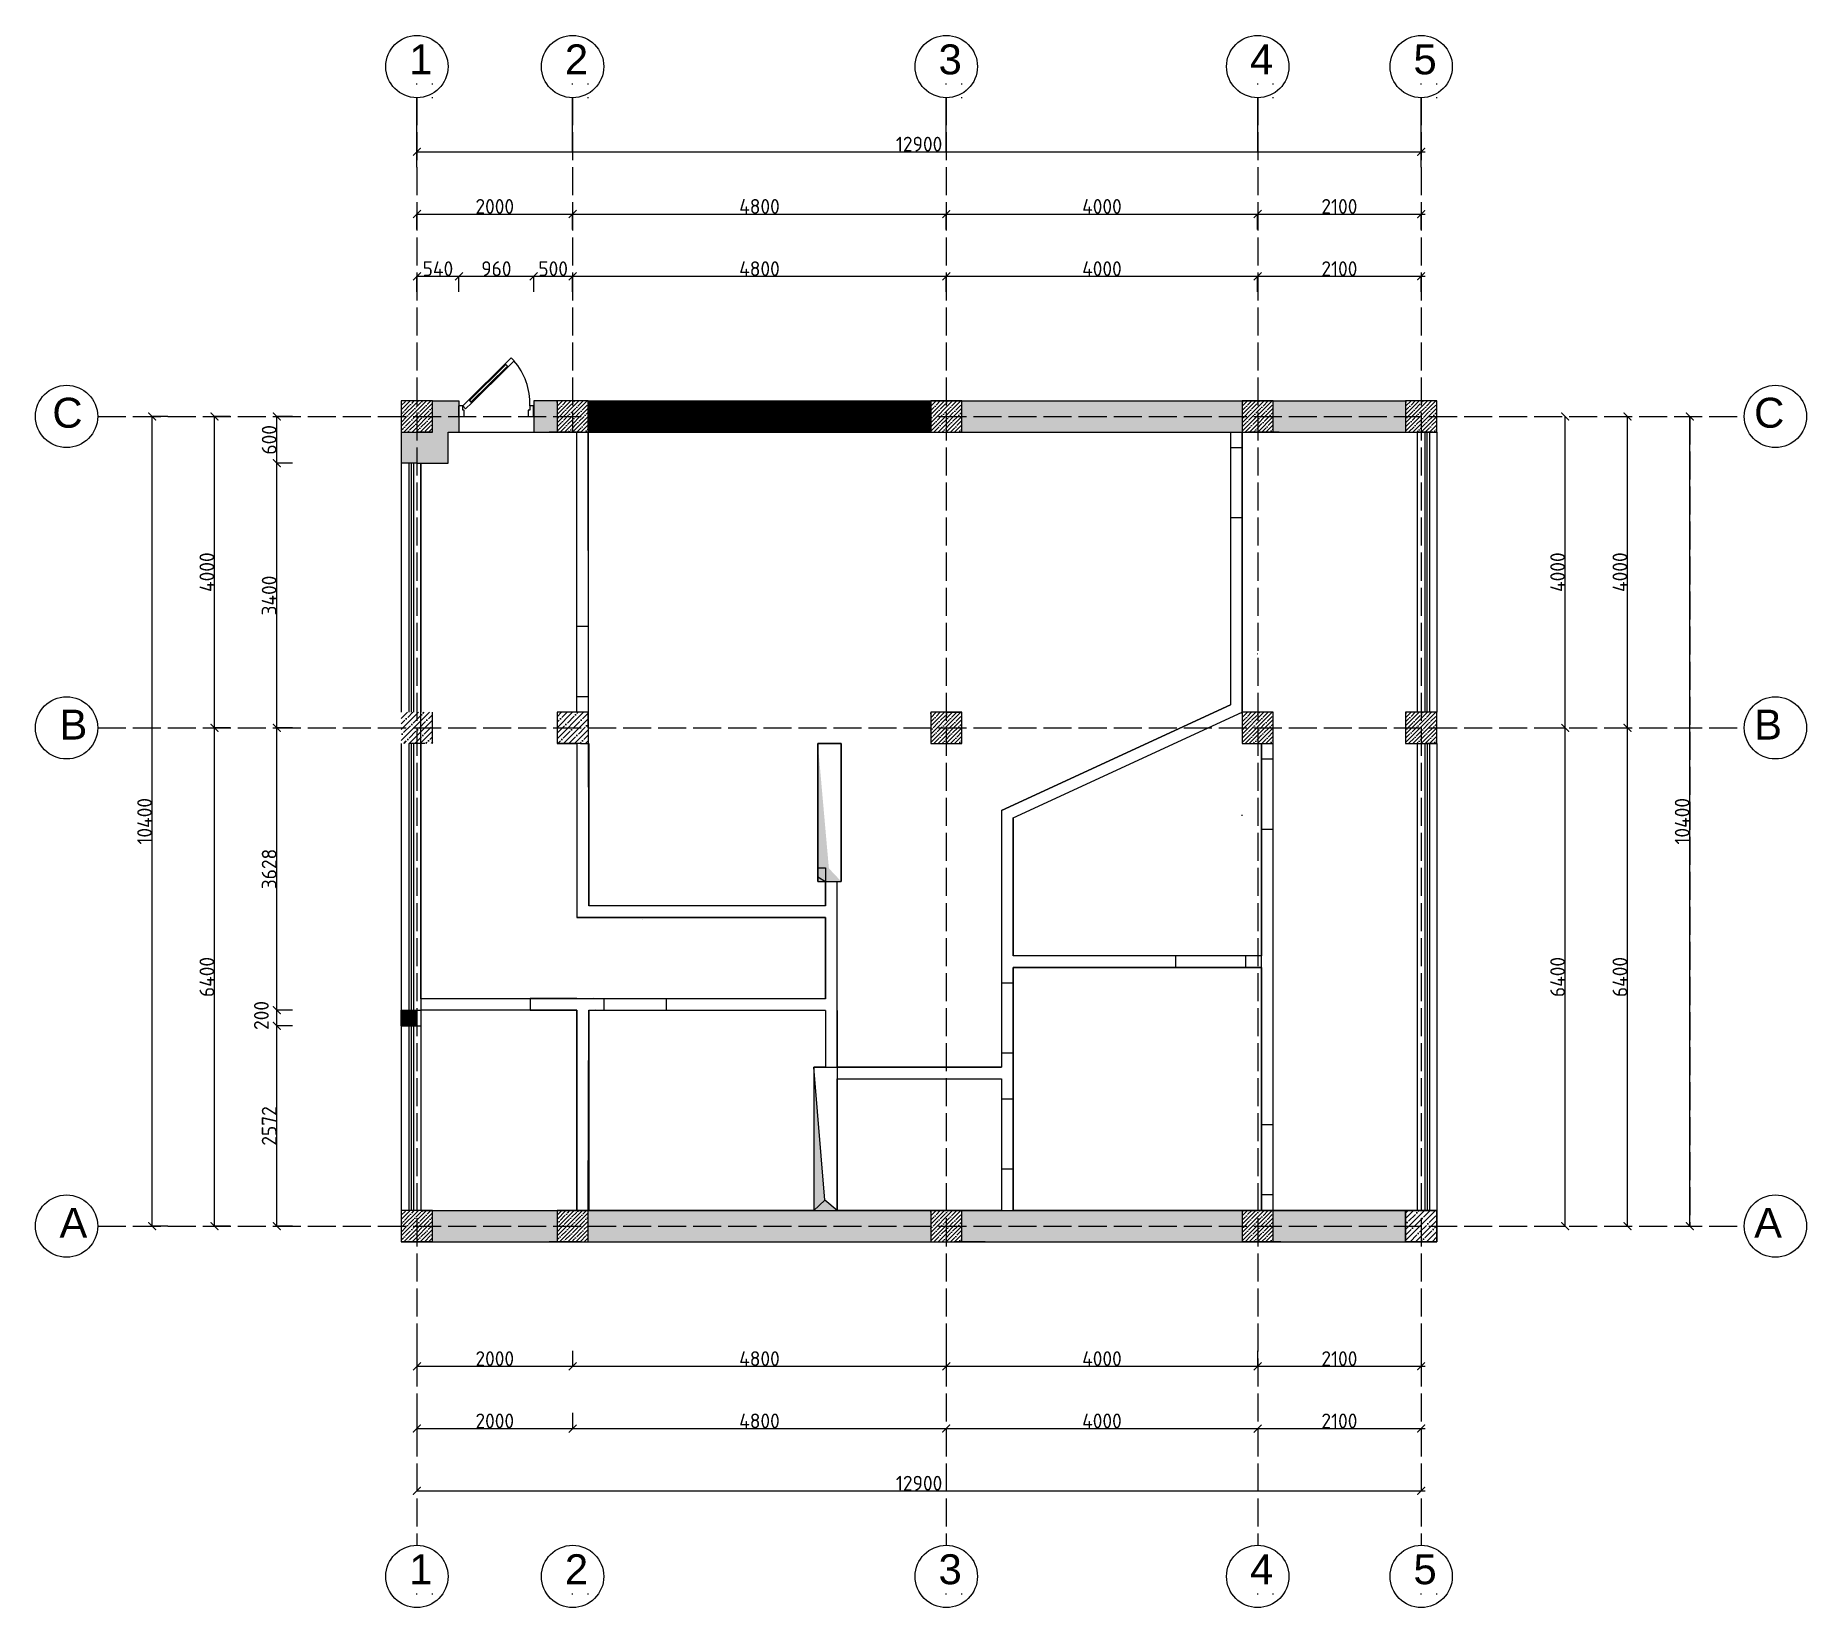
# Model space of a CAD drawing. Header units: millimetres. Extents: x -178199094 to 13669908, y -30538122 to 6091408.
# Drawn here: x 1982 to 24732, y 10573 to 30766 of the extents above; entities that cross this region are included whole.
import ezdxf

# ---------------------------------------------------------------- set-up
doc = ezdxf.new("R2010")
doc.units = ezdxf.units.MM
doc.linetypes.add('ACAD_ISO02W100', pattern=[15, 12, -3])
doc.layers.add('Plan 1', color=7, linetype='Continuous')
doc.layers.add('Plan 2', color=7, linetype='Continuous')
doc.styles.add('gost', font='GOST Common.ttf')
doc.styles.get("Standard").update_dxf_attribs({"font": 'arial.ttf'})
doc.dimstyles.new('GOST', dxfattribs={"dimtxt": 190, "dimasz": 100, "dimexe": 0.18, "dimexo": 0.06, "dimgap": 3, "dimtad": 1, "dimdec": 0, "dimzin": 0, "dimdsep": 46, "dimtxsty": 'gost', "dimblk": 'ARCHTICK', "dimcen": 0.09, "dimclrt": 256, "dimadec": 0, "dimazin": 0, "dimtfac": 1, "dimtdec": 0, "dimtofl": 0, "dimtmove": 0, "dimatfit": 3, "dimldrblk": 'ARCHTICK', "dimfxl": 200, "dimfxlon": 1, "dimtolj": 1, "dimtzin": 0, "dimarcsym": 0})
pattern_1 = [(45, (-45792.26, 2471.34), (-70.71068, 70.71068), []), (45, (-45721.54, 2471.34), (-70.71068, 70.71068), [125, -25, 0, -25])]

msp = doc.modelspace()

# ---------------------------------------------------------------- texts
at = {"layer": 'Plan 1', "char_height": 384.87481, "attachment_point": 1}
for s, insert in [('1', (6782.17223, 30650.88279)), ('2', (8782.17223, 30651.06279)), ('3', (13581.96186, 30651.06279)), ('4', (17581.96186, 30651.06279)), ('5', (19681.96186, 30651.06279)), ('1', (6782.17223, 11257.13969)), ('2', (8782.17223, 11257.31969)), ('3', (13581.96186, 11257.31969)), ('4', (17581.96186, 11257.31969)), ('5', (19681.96186, 11257.31969))]:
    msp.add_mtext_dynamic_manual_height_columns(s, width=384.8748082, gutter_width=0.54982, heights=[0], dxfattribs=dict(at, insert=insert))
at = {"layer": 'Plan 1', "char_height": 384.8748082, "attachment_point": 7, "style": 'gost'}
for s, insert in [('{\\fArial|b0|i0|c0|p34;C}', (2198.97218, 25721.93949)), ('{\\fArial|b0|i0|c0|p34;C}', (24057.70495, 25721.93949)), ('{\\fArial|b0|i0|c0|p34;B}', (2290.23941, 21721.93949)), ('{\\fArial|b0|i0|c0|p34;B}', (24057.70495, 21721.93949)), ('{\\fArial|b0|i0|c238|p34;A}', (2290.23941, 15321.93949)), ('{\\fArial|b0|i0|c238|p34;A}', (24057.70495, 15321.93949))]:
    msp.add_mtext_dynamic_manual_height_columns(s, width=384.8748082, gutter_width=0.54982, heights=[0], dxfattribs=dict(at, insert=insert))

# ---------------------------------------------------------------- blocks, each defined once
blk = doc.blocks.new('A$C3C032968')
for p, q in [((0, 0), (0, 100)), ((0, 100), (0, 0)), ((700, 0), (700, 100)), ((700, 0), (700, 100))]:
    blk.add_line(p, q)
for points in [[(517, 522), (461, 466), (433, 494), (489, 551)], [(120, 128), (461, 466), (433, 494), (92, 156)], [(113, 135), (454, 473), (440, 487), (99, 149)], [(35, 100), (0, 100), (0, 0), (50, 0), (50, 50), (50, 60), (35, 60)], [(63, 72), (120, 128), (92, 156), (35, 100)], [(665, 100), (665, 60), (650, 60), (650, 50), (650, 0), (700, 0), (700, 100)]]:
    blk.add_lwpolyline(points, close=True)
blk.add_arc((72, 129), 593, 357.2313, 41.4937)
blk = doc.blocks.new('_ArchTick')
at = {"color": 0, "linetype": 'ByBlock', "const_width": 0.15}
blk.add_lwpolyline([(-0.5, -0.5), (0.5, 0.5)], dxfattribs=at)
blk = doc.blocks.new('*D102')
at = {"color": 0, "lineweight": -2, "transparency": 16777216}
for p, q in [((6882, 27472), (6882, 27673)), ((6882, 27672), (7422, 27672)), ((7422, 27472), (7422, 27673))]:
    blk.add_line(p, q, dxfattribs=at)
at = {"layer": 'Defpoints', "color": 0, "transparency": 16777216}
for p in [(7422, 27672), (7422, 25941), (6882, 25872)]:
    blk.add_point(p, dxfattribs=at)
at = {"color": 0, "lineweight": -2, "transparency": 16777216, "xscale": 100, "yscale": 100, "zscale": 100, "rotation": 180}
blk.add_blockref('_ArchTick', (6882, 27672), dxfattribs=at)
at = {"color": 0, "lineweight": -2, "transparency": 16777216, "xscale": 100, "yscale": 100, "zscale": 100}
blk.add_blockref('_ArchTick', (7422, 27672), dxfattribs=at)
at = {"transparency": 16777216, "insert": (7152, 27770), "char_height": 190, "attachment_point": 5, "style": 'gost'}
blk.add_mtext('\\A1;540', dxfattribs=at)
blk = doc.blocks.new('*D103')
at = {"color": 0, "lineweight": -2, "transparency": 16777216}
for p, q in [((7422, 27472), (7422, 27673)), ((7422, 27672), (8382, 27672)), ((8382, 27472), (8382, 27673))]:
    blk.add_line(p, q, dxfattribs=at)
at = {"layer": 'Defpoints', "color": 0, "transparency": 16777216}
for p in [(8382, 27672), (7422, 25941), (8382, 26072)]:
    blk.add_point(p, dxfattribs=at)
at = {"color": 0, "lineweight": -2, "transparency": 16777216, "xscale": 100, "yscale": 100, "zscale": 100, "rotation": 180}
blk.add_blockref('_ArchTick', (7422, 27672), dxfattribs=at)
at = {"color": 0, "lineweight": -2, "transparency": 16777216, "xscale": 100, "yscale": 100, "zscale": 100}
blk.add_blockref('_ArchTick', (8382, 27672), dxfattribs=at)
at = {"transparency": 16777216, "insert": (7902, 27770), "char_height": 190, "attachment_point": 5, "style": 'gost'}
blk.add_mtext('\\A1;960', dxfattribs=at)
blk = doc.blocks.new('*D104')
at = {"color": 0, "lineweight": -2, "transparency": 16777216}
for p, q in [((8382, 27472), (8382, 27673)), ((8382, 27672), (8882, 27672)), ((8882, 27472), (8882, 27673))]:
    blk.add_line(p, q, dxfattribs=at)
at = {"layer": 'Defpoints', "color": 0, "transparency": 16777216}
for p in [(8882, 27672), (8382, 26072), (8882, 25872)]:
    blk.add_point(p, dxfattribs=at)
at = {"color": 0, "lineweight": -2, "transparency": 16777216, "xscale": 100, "yscale": 100, "zscale": 100, "rotation": 180}
blk.add_blockref('_ArchTick', (8382, 27672), dxfattribs=at)
at = {"color": 0, "lineweight": -2, "transparency": 16777216, "xscale": 100, "yscale": 100, "zscale": 100}
blk.add_blockref('_ArchTick', (8882, 27672), dxfattribs=at)
at = {"transparency": 16777216, "insert": (8632, 27770), "char_height": 190, "attachment_point": 5, "style": 'gost'}
blk.add_mtext('\\A1;500', dxfattribs=at)
blk = doc.blocks.new('*D105')
at = {"color": 0, "lineweight": -2, "transparency": 16777216}
for p, q in [((8882, 27472), (8882, 27673)), ((8882, 27672), (13681, 27672)), ((13681, 27472), (13681, 27673))]:
    blk.add_line(p, q, dxfattribs=at)
at = {"layer": 'Defpoints', "color": 0, "transparency": 16777216}
for p in [(13681, 27672), (8882, 25872), (13681, 25872)]:
    blk.add_point(p, dxfattribs=at)
at = {"color": 0, "lineweight": -2, "transparency": 16777216, "xscale": 100, "yscale": 100, "zscale": 100, "rotation": 180}
blk.add_blockref('_ArchTick', (8882, 27672), dxfattribs=at)
at = {"color": 0, "lineweight": -2, "transparency": 16777216, "xscale": 100, "yscale": 100, "zscale": 100}
blk.add_blockref('_ArchTick', (13681, 27672), dxfattribs=at)
at = {"transparency": 16777216, "insert": (11282, 27770), "char_height": 190, "attachment_point": 5, "style": 'gost'}
blk.add_mtext('\\A1;4800', dxfattribs=at)
blk = doc.blocks.new('*D106')
at = {"color": 0, "lineweight": -2, "transparency": 16777216}
for p, q in [((13681, 27472), (13681, 27673)), ((13681, 27672), (17681, 27672)), ((17681, 27472), (17681, 27673))]:
    blk.add_line(p, q, dxfattribs=at)
at = {"layer": 'Defpoints', "color": 0, "transparency": 16777216}
for p in [(17681, 27672), (13681, 25872), (17681, 25872)]:
    blk.add_point(p, dxfattribs=at)
at = {"color": 0, "lineweight": -2, "transparency": 16777216, "xscale": 100, "yscale": 100, "zscale": 100, "rotation": 180}
blk.add_blockref('_ArchTick', (13681, 27672), dxfattribs=at)
at = {"color": 0, "lineweight": -2, "transparency": 16777216, "xscale": 100, "yscale": 100, "zscale": 100}
blk.add_blockref('_ArchTick', (17681, 27672), dxfattribs=at)
at = {"transparency": 16777216, "insert": (15681, 27770), "char_height": 190, "attachment_point": 5, "style": 'gost'}
blk.add_mtext('\\A1;4000', dxfattribs=at)
blk = doc.blocks.new('*D107')
at = {"color": 0, "lineweight": -2, "transparency": 16777216}
for p, q in [((17681, 27472), (17681, 27673)), ((17681, 27672), (19781, 27672)), ((19781, 27472), (19781, 27673))]:
    blk.add_line(p, q, dxfattribs=at)
at = {"layer": 'Defpoints', "color": 0, "transparency": 16777216}
for p in [(19781, 27672), (17681, 25872), (19781, 25872)]:
    blk.add_point(p, dxfattribs=at)
at = {"color": 0, "lineweight": -2, "transparency": 16777216, "xscale": 100, "yscale": 100, "zscale": 100, "rotation": 180}
blk.add_blockref('_ArchTick', (17681, 27672), dxfattribs=at)
at = {"color": 0, "lineweight": -2, "transparency": 16777216, "xscale": 100, "yscale": 100, "zscale": 100}
blk.add_blockref('_ArchTick', (19781, 27672), dxfattribs=at)
at = {"transparency": 16777216, "insert": (18731, 27770), "char_height": 190, "attachment_point": 5, "style": 'gost'}
blk.add_mtext('\\A1;2100', dxfattribs=at)
blk = doc.blocks.new('*D43')
at = {"color": 0, "lineweight": -2, "transparency": 16777216}
for p, q in [((6882, 28272), (6882, 28473)), ((6882, 28472), (8882, 28472)), ((8882, 28272), (8882, 28473))]:
    blk.add_line(p, q, dxfattribs=at)
at = {"layer": 'Defpoints', "color": 0, "transparency": 16777216}
for p in [(8882, 28472), (6882, 25872), (8882, 25872)]:
    blk.add_point(p, dxfattribs=at)
at = {"color": 0, "lineweight": -2, "transparency": 16777216, "xscale": 100, "yscale": 100, "zscale": 100, "rotation": 180}
blk.add_blockref('_ArchTick', (6882, 28472), dxfattribs=at)
at = {"color": 0, "lineweight": -2, "transparency": 16777216, "xscale": 100, "yscale": 100, "zscale": 100}
blk.add_blockref('_ArchTick', (8882, 28472), dxfattribs=at)
at = {"transparency": 16777216, "insert": (7882, 28570), "char_height": 190, "attachment_point": 5, "style": 'gost'}
blk.add_mtext('\\A1;2000', dxfattribs=at)
blk = doc.blocks.new('*D44')
at = {"color": 0, "lineweight": -2, "transparency": 16777216}
for p, q in [((8882, 28272), (8882, 28473)), ((8882, 28472), (13681, 28472)), ((13681, 28272), (13681, 28473))]:
    blk.add_line(p, q, dxfattribs=at)
at = {"layer": 'Defpoints', "color": 0, "transparency": 16777216}
for p in [(13681, 28472), (8882, 25872), (13681, 25872)]:
    blk.add_point(p, dxfattribs=at)
at = {"color": 0, "lineweight": -2, "transparency": 16777216, "xscale": 100, "yscale": 100, "zscale": 100, "rotation": 180}
blk.add_blockref('_ArchTick', (8882, 28472), dxfattribs=at)
at = {"color": 0, "lineweight": -2, "transparency": 16777216, "xscale": 100, "yscale": 100, "zscale": 100}
blk.add_blockref('_ArchTick', (13681, 28472), dxfattribs=at)
at = {"transparency": 16777216, "insert": (11282, 28570), "char_height": 190, "attachment_point": 5, "style": 'gost'}
blk.add_mtext('\\A1;4800', dxfattribs=at)
blk = doc.blocks.new('*D45')
at = {"color": 0, "lineweight": -2, "transparency": 16777216}
for p, q in [((13681, 28272), (13681, 28473)), ((13681, 28472), (17681, 28472)), ((17681, 28272), (17681, 28473))]:
    blk.add_line(p, q, dxfattribs=at)
at = {"layer": 'Defpoints', "color": 0, "transparency": 16777216}
for p in [(17681, 28472), (13681, 25872), (17681, 25872)]:
    blk.add_point(p, dxfattribs=at)
at = {"color": 0, "lineweight": -2, "transparency": 16777216, "xscale": 100, "yscale": 100, "zscale": 100, "rotation": 180}
blk.add_blockref('_ArchTick', (13681, 28472), dxfattribs=at)
at = {"color": 0, "lineweight": -2, "transparency": 16777216, "xscale": 100, "yscale": 100, "zscale": 100}
blk.add_blockref('_ArchTick', (17681, 28472), dxfattribs=at)
at = {"transparency": 16777216, "insert": (15681, 28570), "char_height": 190, "attachment_point": 5, "style": 'gost'}
blk.add_mtext('\\A1;4000', dxfattribs=at)
blk = doc.blocks.new('*D46')
at = {"color": 0, "lineweight": -2, "transparency": 16777216}
for p, q in [((17681, 28272), (17681, 28473)), ((17681, 28472), (19781, 28472)), ((19781, 28272), (19781, 28473))]:
    blk.add_line(p, q, dxfattribs=at)
at = {"layer": 'Defpoints', "color": 0, "transparency": 16777216}
for p in [(19781, 28472), (17681, 25872), (19781, 25872)]:
    blk.add_point(p, dxfattribs=at)
at = {"color": 0, "lineweight": -2, "transparency": 16777216, "xscale": 100, "yscale": 100, "zscale": 100, "rotation": 180}
blk.add_blockref('_ArchTick', (17681, 28472), dxfattribs=at)
at = {"color": 0, "lineweight": -2, "transparency": 16777216, "xscale": 100, "yscale": 100, "zscale": 100}
blk.add_blockref('_ArchTick', (19781, 28472), dxfattribs=at)
at = {"transparency": 16777216, "insert": (18731, 28570), "char_height": 190, "attachment_point": 5, "style": 'gost'}
blk.add_mtext('\\A1;2100', dxfattribs=at)
blk = doc.blocks.new('*D47')
at = {"color": 0, "lineweight": -2, "transparency": 16777216}
for p, q in [((6882, 29072), (6882, 29273)), ((6882, 29272), (19781, 29272)), ((19781, 29072), (19781, 29273))]:
    blk.add_line(p, q, dxfattribs=at)
at = {"layer": 'Defpoints', "color": 0, "transparency": 16777216}
for p in [(19781, 29272), (6882, 25872), (19781, 25872)]:
    blk.add_point(p, dxfattribs=at)
at = {"color": 0, "lineweight": -2, "transparency": 16777216, "xscale": 100, "yscale": 100, "zscale": 100, "rotation": 180}
blk.add_blockref('_ArchTick', (6882, 29272), dxfattribs=at)
at = {"color": 0, "lineweight": -2, "transparency": 16777216, "xscale": 100, "yscale": 100, "zscale": 100}
blk.add_blockref('_ArchTick', (19781, 29272), dxfattribs=at)
at = {"transparency": 16777216, "insert": (13332, 29370), "char_height": 190, "attachment_point": 5, "style": 'gost'}
blk.add_mtext('\\A1;12900', dxfattribs=at)
blk = doc.blocks.new('*D48')
at = {"color": 0, "lineweight": -2, "transparency": 16777216}
for p, q in [((5282, 18045), (5081, 18045)), ((5082, 15472), (5082, 18045)), ((5282, 15472), (5081, 15472))]:
    blk.add_line(p, q, dxfattribs=at)
at = {"layer": 'Defpoints', "color": 0, "transparency": 16777216}
for p in [(5082, 18045), (6932, 18045), (6882, 15472)]:
    blk.add_point(p, dxfattribs=at)
at = {"color": 0, "lineweight": -2, "transparency": 16777216, "xscale": 100, "yscale": 100, "zscale": 100}
for p, rotation in [((5082, 18045), 90), ((5082, 15472), 270)]:
    blk.add_blockref('_ArchTick', p, dxfattribs=dict(at, rotation=rotation))
at = {"transparency": 16777216, "insert": (4984, 16759), "char_height": 190, "attachment_point": 5, "rotation": 90, "style": 'gost'}
blk.add_mtext('\\A1;2572', dxfattribs=at)
blk = doc.blocks.new('*D3')
at = {"color": 0, "lineweight": -2, "transparency": 16777216}
for p, q in [((5282, 18245), (5081, 18245)), ((5082, 18045), (5082, 18245)), ((5282, 18045), (5081, 18045))]:
    blk.add_line(p, q, dxfattribs=at)
at = {"layer": 'Defpoints', "color": 0, "transparency": 16777216}
for p in [(5082, 18245), (6932, 18245), (6932, 18045)]:
    blk.add_point(p, dxfattribs=at)
at = {"color": 0, "lineweight": -2, "transparency": 16777216, "xscale": 100, "yscale": 100, "zscale": 100}
for p, rotation in [((5082, 18245), 90), ((5082, 18045), 270)]:
    blk.add_blockref('_ArchTick', p, dxfattribs=dict(at, rotation=rotation))
at = {"transparency": 16777216, "insert": (4884, 18178), "char_height": 190, "attachment_point": 5, "rotation": 90, "style": 'gost'}
blk.add_mtext('\\A1;200', dxfattribs=at)
blk = doc.blocks.new('*D4')
at = {"color": 0, "lineweight": -2, "transparency": 16777216}
for p, q in [((5282, 25872), (5081, 25872)), ((5082, 25272), (5082, 25872)), ((5282, 25272), (5081, 25272))]:
    blk.add_line(p, q, dxfattribs=at)
at = {"layer": 'Defpoints', "color": 0, "transparency": 16777216}
for p in [(5082, 25872), (6882, 25872), (6682, 25272)]:
    blk.add_point(p, dxfattribs=at)
at = {"color": 0, "lineweight": -2, "transparency": 16777216, "xscale": 100, "yscale": 100, "zscale": 100}
for p, rotation in [((5082, 25872), 90), ((5082, 25272), 270)]:
    blk.add_blockref('_ArchTick', p, dxfattribs=dict(at, rotation=rotation))
at = {"transparency": 16777216, "insert": (4984, 25572), "char_height": 190, "attachment_point": 5, "rotation": 90, "style": 'gost'}
blk.add_mtext('\\A1;600', dxfattribs=at)
blk = doc.blocks.new('*D5')
at = {"color": 0, "lineweight": -2, "transparency": 16777216}
for p, q in [((3682, 25872), (3481, 25872)), ((3482, 15472), (3482, 25872)), ((3682, 15472), (3481, 15472))]:
    blk.add_line(p, q, dxfattribs=at)
at = {"layer": 'Defpoints', "color": 0, "transparency": 16777216}
for p in [(3482, 25872), (6882, 25872), (6882, 15472)]:
    blk.add_point(p, dxfattribs=at)
at = {"color": 0, "lineweight": -2, "transparency": 16777216, "xscale": 100, "yscale": 100, "zscale": 100}
for p, rotation in [((3482, 25872), 90), ((3482, 15472), 270)]:
    blk.add_blockref('_ArchTick', p, dxfattribs=dict(at, rotation=rotation))
at = {"transparency": 16777216, "insert": (3384, 20672), "char_height": 190, "attachment_point": 5, "rotation": 90, "style": 'gost'}
blk.add_mtext('\\A1;10400', dxfattribs=at)
blk = doc.blocks.new('*D6')
at = {"color": 0, "lineweight": -2, "transparency": 16777216}
for p, q in [((4482, 21872), (4281, 21872)), ((4282, 15472), (4282, 21872)), ((4482, 15472), (4281, 15472))]:
    blk.add_line(p, q, dxfattribs=at)
at = {"layer": 'Defpoints', "color": 0, "transparency": 16777216}
for p in [(4282, 21872), (6882, 21872), (6882, 15472)]:
    blk.add_point(p, dxfattribs=at)
at = {"color": 0, "lineweight": -2, "transparency": 16777216, "xscale": 100, "yscale": 100, "zscale": 100}
for p, rotation in [((4282, 21872), 90), ((4282, 15472), 270)]:
    blk.add_blockref('_ArchTick', p, dxfattribs=dict(at, rotation=rotation))
at = {"transparency": 16777216, "insert": (4184, 18672), "char_height": 190, "attachment_point": 5, "rotation": 90, "style": 'gost'}
blk.add_mtext('\\A1;6400', dxfattribs=at)
blk = doc.blocks.new('*D7')
at = {"color": 0, "lineweight": -2, "transparency": 16777216}
for p, q in [((4482, 25872), (4281, 25872)), ((4282, 21872), (4282, 25872)), ((4482, 21872), (4281, 21872))]:
    blk.add_line(p, q, dxfattribs=at)
at = {"layer": 'Defpoints', "color": 0, "transparency": 16777216}
for p in [(4282, 25872), (6882, 25872), (6882, 21872)]:
    blk.add_point(p, dxfattribs=at)
at = {"color": 0, "lineweight": -2, "transparency": 16777216, "xscale": 100, "yscale": 100, "zscale": 100}
for p, rotation in [((4282, 25872), 90), ((4282, 21872), 270)]:
    blk.add_blockref('_ArchTick', p, dxfattribs=dict(at, rotation=rotation))
at = {"transparency": 16777216, "insert": (4184, 23872), "char_height": 190, "attachment_point": 5, "rotation": 90, "style": 'gost'}
blk.add_mtext('\\A1;4000', dxfattribs=at)
blk = doc.blocks.new('*D49')
at = {"color": 0, "lineweight": -2, "transparency": 16777216}
for p, q in [((6882, 13872), (6882, 13672)), ((6882, 13672), (8882, 13672)), ((8882, 13872), (8882, 13672))]:
    blk.add_line(p, q, dxfattribs=at)
at = {"layer": 'Defpoints', "color": 0, "transparency": 16777216}
for p in [(6882, 15472), (8882, 15472), (8882, 13672)]:
    blk.add_point(p, dxfattribs=at)
at = {"color": 0, "lineweight": -2, "transparency": 16777216, "xscale": 100, "yscale": 100, "zscale": 100, "rotation": 180}
blk.add_blockref('_ArchTick', (6882, 13672), dxfattribs=at)
at = {"color": 0, "lineweight": -2, "transparency": 16777216, "xscale": 100, "yscale": 100, "zscale": 100}
blk.add_blockref('_ArchTick', (8882, 13672), dxfattribs=at)
at = {"transparency": 16777216, "insert": (7882, 13770), "char_height": 190, "attachment_point": 5, "style": 'gost'}
blk.add_mtext('\\A1;2000', dxfattribs=at)
blk = doc.blocks.new('*D50')
at = {"color": 0, "lineweight": -2, "transparency": 16777216}
for p, q in [((8882, 13872), (8882, 13672)), ((8882, 13672), (13681, 13672)), ((13681, 13872), (13681, 13672))]:
    blk.add_line(p, q, dxfattribs=at)
at = {"layer": 'Defpoints', "color": 0, "transparency": 16777216}
for p in [(8882, 15472), (13681, 15472), (13681, 13672)]:
    blk.add_point(p, dxfattribs=at)
at = {"color": 0, "lineweight": -2, "transparency": 16777216, "xscale": 100, "yscale": 100, "zscale": 100, "rotation": 180}
blk.add_blockref('_ArchTick', (8882, 13672), dxfattribs=at)
at = {"color": 0, "lineweight": -2, "transparency": 16777216, "xscale": 100, "yscale": 100, "zscale": 100}
blk.add_blockref('_ArchTick', (13681, 13672), dxfattribs=at)
at = {"transparency": 16777216, "insert": (11282, 13770), "char_height": 190, "attachment_point": 5, "style": 'gost'}
blk.add_mtext('\\A1;4800', dxfattribs=at)
blk = doc.blocks.new('*D51')
at = {"color": 0, "lineweight": -2, "transparency": 16777216}
for p, q in [((13681, 13872), (13681, 13672)), ((13681, 13672), (17681, 13672)), ((17681, 13872), (17681, 13672))]:
    blk.add_line(p, q, dxfattribs=at)
at = {"layer": 'Defpoints', "color": 0, "transparency": 16777216}
for p in [(13681, 15472), (17681, 15473), (17681, 13672)]:
    blk.add_point(p, dxfattribs=at)
at = {"color": 0, "lineweight": -2, "transparency": 16777216, "xscale": 100, "yscale": 100, "zscale": 100, "rotation": 180}
blk.add_blockref('_ArchTick', (13681, 13672), dxfattribs=at)
at = {"color": 0, "lineweight": -2, "transparency": 16777216, "xscale": 100, "yscale": 100, "zscale": 100}
blk.add_blockref('_ArchTick', (17681, 13672), dxfattribs=at)
at = {"transparency": 16777216, "insert": (15681, 13770), "char_height": 190, "attachment_point": 5, "style": 'gost'}
blk.add_mtext('\\A1;4000', dxfattribs=at)
blk = doc.blocks.new('*D52')
at = {"color": 0, "lineweight": -2, "transparency": 16777216}
for p, q in [((17681, 13872), (17681, 13672)), ((17681, 13672), (19781, 13672)), ((19781, 13872), (19781, 13672))]:
    blk.add_line(p, q, dxfattribs=at)
at = {"layer": 'Defpoints', "color": 0, "transparency": 16777216}
for p in [(17681, 15473), (19781, 15472), (19781, 13672)]:
    blk.add_point(p, dxfattribs=at)
at = {"color": 0, "lineweight": -2, "transparency": 16777216, "xscale": 100, "yscale": 100, "zscale": 100, "rotation": 180}
blk.add_blockref('_ArchTick', (17681, 13672), dxfattribs=at)
at = {"color": 0, "lineweight": -2, "transparency": 16777216, "xscale": 100, "yscale": 100, "zscale": 100}
blk.add_blockref('_ArchTick', (19781, 13672), dxfattribs=at)
at = {"transparency": 16777216, "insert": (18731, 13770), "char_height": 190, "attachment_point": 5, "style": 'gost'}
blk.add_mtext('\\A1;2100', dxfattribs=at)
blk = doc.blocks.new('*D8')
at = {"color": 0, "lineweight": -2, "transparency": 16777216}
for p, q in [((6882, 13072), (6882, 12872)), ((8882, 13072), (8882, 12872)), ((6882, 12872), (8882, 12872))]:
    blk.add_line(p, q, dxfattribs=at)
at = {"layer": 'Defpoints', "color": 0, "transparency": 16777216}
for p in [(6882, 15472), (8882, 15472), (8882, 12872)]:
    blk.add_point(p, dxfattribs=at)
at = {"color": 0, "lineweight": -2, "transparency": 16777216, "xscale": 100, "yscale": 100, "zscale": 100, "rotation": 180}
blk.add_blockref('_ArchTick', (6882, 12872), dxfattribs=at)
at = {"color": 0, "lineweight": -2, "transparency": 16777216, "xscale": 100, "yscale": 100, "zscale": 100}
blk.add_blockref('_ArchTick', (8882, 12872), dxfattribs=at)
at = {"transparency": 16777216, "insert": (7882, 12970), "char_height": 190, "attachment_point": 5, "style": 'gost'}
blk.add_mtext('\\A1;2000', dxfattribs=at)
blk = doc.blocks.new('*D9')
at = {"color": 0, "lineweight": -2, "transparency": 16777216}
for p, q in [((8882, 13072), (8882, 12872)), ((8882, 12872), (13681, 12872)), ((13681, 12872), (13681, 12873))]:
    blk.add_line(p, q, dxfattribs=at)
at = {"layer": 'Defpoints', "color": 0, "transparency": 16777216}
for p in [(8882, 15472), (13681, 12872), (13681, 12872)]:
    blk.add_point(p, dxfattribs=at)
at = {"color": 0, "lineweight": -2, "transparency": 16777216, "xscale": 100, "yscale": 100, "zscale": 100, "rotation": 180}
blk.add_blockref('_ArchTick', (8882, 12872), dxfattribs=at)
at = {"color": 0, "lineweight": -2, "transparency": 16777216, "xscale": 100, "yscale": 100, "zscale": 100}
blk.add_blockref('_ArchTick', (13681, 12872), dxfattribs=at)
at = {"transparency": 16777216, "insert": (11282, 12970), "char_height": 190, "attachment_point": 5, "style": 'gost'}
blk.add_mtext('\\A1;4800', dxfattribs=at)
blk = doc.blocks.new('*D10')
at = {"color": 0, "lineweight": -2, "transparency": 16777216}
for p, q in [((13681, 12872), (13681, 12873)), ((13681, 12872), (17681, 12872)), ((17681, 12872), (17681, 12873))]:
    blk.add_line(p, q, dxfattribs=at)
at = {"layer": 'Defpoints', "color": 0, "transparency": 16777216}
for p in [(13681, 12872), (17681, 12872), (17681, 12872)]:
    blk.add_point(p, dxfattribs=at)
at = {"color": 0, "lineweight": -2, "transparency": 16777216, "xscale": 100, "yscale": 100, "zscale": 100, "rotation": 180}
blk.add_blockref('_ArchTick', (13681, 12872), dxfattribs=at)
at = {"color": 0, "lineweight": -2, "transparency": 16777216, "xscale": 100, "yscale": 100, "zscale": 100}
blk.add_blockref('_ArchTick', (17681, 12872), dxfattribs=at)
at = {"transparency": 16777216, "insert": (15681, 12970), "char_height": 190, "attachment_point": 5, "style": 'gost'}
blk.add_mtext('\\A1;4000', dxfattribs=at)
blk = doc.blocks.new('*D11')
at = {"color": 0, "lineweight": -2, "transparency": 16777216}
for p, q in [((17681, 12872), (17681, 12873)), ((17681, 12872), (19781, 12872)), ((19781, 12872), (19781, 12873))]:
    blk.add_line(p, q, dxfattribs=at)
at = {"layer": 'Defpoints', "color": 0, "transparency": 16777216}
for p in [(17681, 12872), (19781, 12872), (19781, 12872)]:
    blk.add_point(p, dxfattribs=at)
at = {"color": 0, "lineweight": -2, "transparency": 16777216, "xscale": 100, "yscale": 100, "zscale": 100, "rotation": 180}
blk.add_blockref('_ArchTick', (17681, 12872), dxfattribs=at)
at = {"color": 0, "lineweight": -2, "transparency": 16777216, "xscale": 100, "yscale": 100, "zscale": 100}
blk.add_blockref('_ArchTick', (19781, 12872), dxfattribs=at)
at = {"transparency": 16777216, "insert": (18731, 12970), "char_height": 190, "attachment_point": 5, "style": 'gost'}
blk.add_mtext('\\A1;2100', dxfattribs=at)
blk = doc.blocks.new('*D53')
at = {"color": 0, "lineweight": -2, "transparency": 16777216}
for p, q in [((6882, 12272), (6882, 12072)), ((6882, 12072), (19781, 12072)), ((19781, 12272), (19781, 12072))]:
    blk.add_line(p, q, dxfattribs=at)
at = {"layer": 'Defpoints', "color": 0, "transparency": 16777216}
for p in [(6882, 15472), (19781, 15472), (19781, 12072)]:
    blk.add_point(p, dxfattribs=at)
at = {"color": 0, "lineweight": -2, "transparency": 16777216, "xscale": 100, "yscale": 100, "zscale": 100, "rotation": 180}
blk.add_blockref('_ArchTick', (6882, 12072), dxfattribs=at)
at = {"color": 0, "lineweight": -2, "transparency": 16777216, "xscale": 100, "yscale": 100, "zscale": 100}
blk.add_blockref('_ArchTick', (19781, 12072), dxfattribs=at)
at = {"transparency": 16777216, "insert": (13332, 12170), "char_height": 190, "attachment_point": 5, "style": 'gost'}
blk.add_mtext('\\A1;12900', dxfattribs=at)
blk = doc.blocks.new('*D54')
at = {"color": 0, "lineweight": -2, "transparency": 16777216}
for p, q in [((21432, 21872), (21632, 21872)), ((21632, 15472), (21632, 21872)), ((21432, 15472), (21632, 15472))]:
    blk.add_line(p, q, dxfattribs=at)
at = {"layer": 'Defpoints', "color": 0, "transparency": 16777216}
for p in [(19781, 21872), (21632, 21872), (19781, 15472)]:
    blk.add_point(p, dxfattribs=at)
at = {"color": 0, "lineweight": -2, "transparency": 16777216, "xscale": 100, "yscale": 100, "zscale": 100}
for p, rotation in [((21632, 21872), 90), ((21632, 15472), 270)]:
    blk.add_blockref('_ArchTick', p, dxfattribs=dict(at, rotation=rotation))
at = {"transparency": 16777216, "insert": (21534, 18672), "char_height": 190, "attachment_point": 5, "rotation": 90, "style": 'gost'}
blk.add_mtext('\\A1;6400', dxfattribs=at)
blk = doc.blocks.new('*D55')
at = {"color": 0, "lineweight": -2, "transparency": 16777216}
for p, q in [((21632, 25872), (21632, 25872)), ((21632, 21872), (21632, 25872)), ((21432, 21872), (21632, 21872))]:
    blk.add_line(p, q, dxfattribs=at)
at = {"layer": 'Defpoints', "color": 0, "transparency": 16777216}
for p in [(21632, 25872), (21632, 25872), (19781, 21872)]:
    blk.add_point(p, dxfattribs=at)
at = {"color": 0, "lineweight": -2, "transparency": 16777216, "xscale": 100, "yscale": 100, "zscale": 100}
for p, rotation in [((21632, 25872), 90), ((21632, 21872), 270)]:
    blk.add_blockref('_ArchTick', p, dxfattribs=dict(at, rotation=rotation))
at = {"transparency": 16777216, "insert": (21534, 23872), "char_height": 190, "attachment_point": 5, "rotation": 90, "style": 'gost'}
blk.add_mtext('\\A1;4000', dxfattribs=at)
blk = doc.blocks.new('*D56')
at = {"color": 0, "lineweight": -2, "transparency": 16777216}
for p, q in [((22432, 21872), (22432, 21872)), ((22432, 15472), (22432, 21872)), ((22432, 15472), (22432, 15472))]:
    blk.add_line(p, q, dxfattribs=at)
at = {"layer": 'Defpoints', "color": 0, "transparency": 16777216}
for p in [(22432, 21872), (22432, 21872), (22432, 15472)]:
    blk.add_point(p, dxfattribs=at)
at = {"color": 0, "lineweight": -2, "transparency": 16777216, "xscale": 100, "yscale": 100, "zscale": 100}
for p, rotation in [((22432, 21872), 90), ((22432, 15472), 270)]:
    blk.add_blockref('_ArchTick', p, dxfattribs=dict(at, rotation=rotation))
at = {"transparency": 16777216, "insert": (22334, 18672), "char_height": 190, "attachment_point": 5, "rotation": 90, "style": 'gost'}
blk.add_mtext('\\A1;6400', dxfattribs=at)
blk = doc.blocks.new('*D57')
at = {"color": 0, "lineweight": -2, "transparency": 16777216}
for p, q in [((22432, 25872), (22432, 25872)), ((22432, 21872), (22432, 25872)), ((22432, 21872), (22432, 21872))]:
    blk.add_line(p, q, dxfattribs=at)
at = {"layer": 'Defpoints', "color": 0, "transparency": 16777216}
for p in [(22432, 25872), (22432, 25872), (22432, 21872)]:
    blk.add_point(p, dxfattribs=at)
at = {"color": 0, "lineweight": -2, "transparency": 16777216, "xscale": 100, "yscale": 100, "zscale": 100}
for p, rotation in [((22432, 25872), 90), ((22432, 21872), 270)]:
    blk.add_blockref('_ArchTick', p, dxfattribs=dict(at, rotation=rotation))
at = {"transparency": 16777216, "insert": (22334, 23872), "char_height": 190, "attachment_point": 5, "rotation": 90, "style": 'gost'}
blk.add_mtext('\\A1;4000', dxfattribs=at)
blk = doc.blocks.new('*D58')
at = {"color": 0, "lineweight": -2, "transparency": 16777216}
for p, q in [((5282, 21872), (5081, 21872)), ((5082, 18245), (5082, 21872)), ((5282, 18245), (5081, 18245))]:
    blk.add_line(p, q, dxfattribs=at)
at = {"layer": 'Defpoints', "color": 0, "transparency": 16777216}
for p in [(5082, 21872), (6682, 21872), (6682, 18245)]:
    blk.add_point(p, dxfattribs=at)
at = {"color": 0, "lineweight": -2, "transparency": 16777216, "xscale": 100, "yscale": 100, "zscale": 100}
for p, rotation in [((5082, 21872), 90), ((5082, 18245), 270)]:
    blk.add_blockref('_ArchTick', p, dxfattribs=dict(at, rotation=rotation))
at = {"transparency": 16777216, "insert": (4984, 20059), "char_height": 190, "attachment_point": 5, "rotation": 90, "style": 'gost'}
blk.add_mtext('\\A1;3628', dxfattribs=at)
blk = doc.blocks.new('*D59')
at = {"color": 0, "lineweight": -2, "transparency": 16777216}
for p, q in [((5282, 25272), (5081, 25272)), ((5082, 21872), (5082, 25272)), ((5282, 21872), (5081, 21872))]:
    blk.add_line(p, q, dxfattribs=at)
at = {"layer": 'Defpoints', "color": 0, "transparency": 16777216}
for p in [(5082, 25272), (6682, 25272), (6682, 21872)]:
    blk.add_point(p, dxfattribs=at)
at = {"color": 0, "lineweight": -2, "transparency": 16777216, "xscale": 100, "yscale": 100, "zscale": 100}
for p, rotation in [((5082, 25272), 90), ((5082, 21872), 270)]:
    blk.add_blockref('_ArchTick', p, dxfattribs=dict(at, rotation=rotation))
at = {"transparency": 16777216, "insert": (4984, 23572), "char_height": 190, "attachment_point": 5, "rotation": 90, "style": 'gost'}
blk.add_mtext('\\A1;3400', dxfattribs=at)
blk = doc.blocks.new('*D12')
at = {"color": 0, "lineweight": -2, "transparency": 16777216}
for p, q in [((23032, 25872), (23232, 25872)), ((23232, 15472), (23232, 25872)), ((23032, 15472), (23232, 15472))]:
    blk.add_line(p, q, dxfattribs=at)
at = {"layer": 'Defpoints', "color": 0, "transparency": 16777216}
for p in [(19781, 25872), (23232, 25872), (19781, 15472)]:
    blk.add_point(p, dxfattribs=at)
at = {"color": 0, "lineweight": -2, "transparency": 16777216, "xscale": 100, "yscale": 100, "zscale": 100}
for p, rotation in [((23232, 25872), 90), ((23232, 15472), 270)]:
    blk.add_blockref('_ArchTick', p, dxfattribs=dict(at, rotation=rotation))
at = {"transparency": 16777216, "insert": (23134, 20672), "char_height": 190, "attachment_point": 5, "rotation": 90, "style": 'gost'}
blk.add_mtext('\\A1;10400', dxfattribs=at)

# ---------------------------------------------------------------- dimensions: what is measured, and where the dimension line sits
at = {"color": 18, "true_color": 0x000000}
for base, p1, p2, picture, middle in [((19781.45478, 29272.37741), (6881.66516, 25872.37741), (19781.45478, 25872.37741), '*D47', (13331.55997, 29370.37741)), ((8881.66516, 28472.37741), (6881.66516, 25872.37741), (8881.66516, 25872.37741), '*D43', (7881.66516, 28570.37741)), ((7421.66518, 27672.37741), (6881.66516, 25872.37741), (7421.66518, 25940.83279), '*D102', (7151.66517, 27770.37741)), ((8881.66516, 13672.37741), (6881.66516, 15472.37741), (8881.66516, 15472.37741), '*D49', (7881.66516, 13770.37741)), ((8881.66516, 12872.37741), (6881.66516, 15472.37741), (8881.66516, 15472.37741), '*D8', (7881.66516, 12970.37741)), ((19781.45478, 12072.37741), (6881.66516, 15472.37741), (19781.45478, 15472.37741), '*D53', (13331.55997, 12170.37741))]:
    dim = msp.add_linear_dim(base=base, p1=p1, p2=p2, dimstyle='GOST', dxfattribs=at)
    dim.commit()
    dim.dimension.update_dxf_attribs({"geometry": picture, "text_midpoint": middle})
for base, p1, p2, picture, middle in [((13681.45478, 28472.37741), (8881.66516, 25872.37741), (13681.45478, 25872.37741), '*D44', (11281.55997, 28570.37741)), ((17681.45478, 28472.37741), (13681.45478, 25872.37741), (17681.45478, 25872.37741), '*D45', (15681.45478, 28570.37741)), ((19781.45478, 28472.37741), (17681.45478, 25872.37741), (19781.45478, 25872.37741), '*D46', (18731.45478, 28570.37741)), ((8381.66516, 27672.37741), (7421.66518, 25940.83279), (8381.66516, 26072.37741), '*D103', (7901.66517, 27770.37741)), ((8881.66516, 27672.37741), (8381.66516, 26072.37741), (8881.66516, 25872.37741), '*D104', (8631.66516, 27770.37741)), ((13681.45478, 27672.37741), (8881.66516, 25872.37741), (13681.45478, 25872.37741), '*D105', (11281.55997, 27770.37741)), ((17681.45478, 27672.37741), (13681.45478, 25872.37741), (17681.45478, 25872.37741), '*D106', (15681.45478, 27770.37741)), ((19781.45478, 27672.37741), (17681.45478, 25872.37741), (19781.45478, 25872.37741), '*D107', (18731.45478, 27770.37741)), ((13681.45478, 13672.37741), (8881.66516, 15472.37741), (13681.45478, 15472.37741), '*D50', (11281.55997, 13770.37741)), ((13681.45478, 12872.37741), (8881.66516, 15472.37741), (13681.45478, 12872.37741), '*D9', (11281.55997, 12970.37741)), ((17681.45478, 13672.37741), (13681.45478, 15472.37741), (17681.45478, 15472.71293), '*D51', (15681.45478, 13770.37741)), ((19781.45478, 13672.37741), (17681.45478, 15472.71293), (19781.45478, 15472.37741), '*D52', (18731.45478, 13770.37741)), ((17681.45478, 12872.37741), (13681.45478, 12872.37741), (17681.45478, 12872.37741), '*D10', (15681.45478, 12970.37741)), ((19781.45478, 12872.37741), (17681.45478, 12872.37741), (19781.45478, 12872.37741), '*D11', (18731.45478, 12970.37741))]:
    dim = msp.add_linear_dim(base=base, p1=p1, p2=p2, dimstyle='GOST', override={"dimtmove": 1}, dxfattribs=at)
    dim.commit()
    dim.dimension.update_dxf_attribs({"geometry": picture, "text_midpoint": middle})
for base, p1, p2, picture, middle in [((3481.66516, 25872.37741), (6881.66516, 15472.37741), (6881.66516, 25872.37741), '*D5', (3383.66516, 20672.37741)), ((23231.84516, 25872.37741), (19781.45478, 15472.37741), (19781.45478, 25872.37741), '*D12', (23133.84516, 20672.37741)), ((4281.66516, 21872.37741), (6881.66516, 15472.37741), (6881.66516, 21872.37741), '*D6', (4183.66516, 18672.37741)), ((5081.66516, 21872.37741), (6681.66516, 18244.74923), (6681.66516, 21872.37741), '*D58', (4983.66516, 20058.56332)), ((21631.66516, 21872.37741), (19781.45478, 15472.37741), (19781.45478, 21872.37741), '*D54', (21533.66516, 18672.37741)), ((22431.66516, 21872.37741), (22431.66516, 15472.37741), (22431.66516, 21872.37741), '*D56', (22333.66516, 18672.37741)), ((5081.66516, 18044.74923), (6881.66516, 15472.37741), (6931.66516, 18044.74923), '*D48', (4983.66516, 16758.56332))]:
    dim = msp.add_linear_dim(base=base, p1=p1, p2=p2, angle=90, dimstyle='GOST', dxfattribs=at)
    dim.commit()
    dim.dimension.update_dxf_attribs({"geometry": picture, "text_midpoint": middle})
for base, p1, p2, picture, middle in [((4281.66516, 25872.37741), (6881.66516, 21872.37741), (6881.66516, 25872.37741), '*D7', (4183.66516, 23872.37741)), ((5081.66516, 25872.37741), (6681.66516, 25272.37741), (6881.66516, 25872.37741), '*D4', (4983.66516, 25572.37741)), ((21631.66516, 25872.37741), (19781.45478, 21872.37741), (21631.66516, 25872.37741), '*D55', (21533.66516, 23872.37741)), ((22431.66516, 25872.37741), (22431.66516, 21872.37741), (22431.66516, 25872.37741), '*D57', (22333.66516, 23872.37741)), ((5081.66516, 25272.37741), (6681.66516, 21872.37741), (6681.66516, 25272.37741), '*D59', (4983.66516, 23572.37741)), ((5081.66516, 18244.74923), (6931.66516, 18044.74923), (6931.66516, 18244.74923), '*D3', (4883.66516, 18177.74923))]:
    dim = msp.add_linear_dim(base=base, p1=p1, p2=p2, angle=90, dimstyle='GOST', override={"dimtmove": 1}, dxfattribs=at)
    dim.commit()
    dim.dimension.update_dxf_attribs({"geometry": picture, "text_midpoint": middle})

# ---------------------------------------------------------------- hatches: boundary and pattern name
at = {"true_color": 0x636466, "transparency": 33554687}
h = msp.add_hatch(color=251, dxfattribs=at)
h.dxf.hatch_style = 1
h.paths.add_polyline_path([(7281.66516, 25672.37741), (7421.66516, 25672.37741), (7421.66516, 25872.37741), (7081.66516, 25872.37741), (7081.66516, 25672.37741), (6881.66516, 25672.37741), (6881.66516, 25272.37741), (7281.66516, 25272.37741)])
h.paths.add_polyline_path([(6881.66516, 25672.37741), (6681.66516, 25672.37741), (6681.66516, 25272.37741), (6881.66516, 25272.37741)])
h.paths.add_polyline_path([(7421.66516, 26072.37741), (7081.66516, 26072.37741), (7081.66516, 25872.37741), (7421.66516, 25872.37741)])
h.paths.add_polyline_path([(8681.66516, 26072.37741), (8381.66516, 26072.37741), (8381.66516, 25872.37741), (8681.66516, 25872.37741)])
h.paths.add_polyline_path([(8681.66516, 25872.37741), (8381.66516, 25872.37741), (8381.66516, 25672.37741), (8681.66516, 25672.37741)])
h.paths.add_polyline_path([(17481.45478, 26072.37741), (13881.45478, 26072.37741), (13881.45478, 25872.37741), (17481.45478, 25872.37741)])
h.paths.add_polyline_path([(17481.45478, 25872.37741), (13881.45478, 25872.37741), (13881.45478, 25672.37741), (17481.45478, 25672.37741)])
h.paths.add_polyline_path([(19581.45478, 26072.37741), (17881.45478, 26072.37741), (17881.45478, 25872.37741), (19581.45478, 25872.37741)])
h.paths.add_polyline_path([(19581.45478, 25872.37741), (17881.45478, 25872.37741), (17881.45478, 25672.37741), (19581.45478, 25672.37741)])
h.paths.add_polyline_path([(8681.66516, 15472.37741), (7081.66516, 15472.37741), (7081.66516, 15272.37741), (8681.66516, 15272.37741)])
h.paths.add_polyline_path([(8681.66516, 15672.37741), (7081.66516, 15672.37741), (7081.66516, 15472.37741), (8681.66516, 15472.37741)])
h.paths.add_polyline_path([(13481.45478, 15672.37741), (9081.66516, 15672.37741), (9081.66516, 15472.37741), (13481.45478, 15472.37741)])
h.paths.add_polyline_path([(13481.45478, 15472.37741), (9081.66516, 15472.37741), (9081.66516, 15272.37741), (13481.45478, 15272.37741)])
h.paths.add_polyline_path([(17481.45478, 15672.37741), (13881.45478, 15672.37741), (13881.45478, 15472.37741), (17481.45478, 15472.37741)])
h.paths.add_polyline_path([(17481.45478, 15472.37741), (13881.45478, 15472.37741), (13881.45478, 15272.37741), (17481.45478, 15272.37741)])
h.paths.add_polyline_path([(19581.45478, 15672.37741), (17881.45478, 15672.37741), (17881.45478, 15472.37741), (19581.45478, 15472.37741)])
h.paths.add_polyline_path([(19581.45478, 15472.37741), (17881.45478, 15472.37741), (17881.45478, 15272.37741), (19581.45478, 15272.37741)])
at = {"transparency": 33554687}
h = msp.add_hatch(dxfattribs=at)
h.set_pattern_fill('ANSI35', color=1, scale=300)
h.set_pattern_definition([(45, (-46311.355, 3194.96), (-53.03301, 53.03301), []), (45, (-46258.32, 3194.96), (-53.03301, 53.03301), [93.75, -18.75, 0, -18.75])])
h.paths.add_polyline_path([(7081.66516, 26072.37741), (6681.66516, 26072.37741), (6681.66516, 25672.37741), (7081.66516, 25672.37741)])
h = msp.add_hatch(dxfattribs=at)
h.set_pattern_fill('ANSI35', color=1, scale=300)
h.set_pattern_definition([(45, (-49439.52, 2671.344), (-53.03301, 53.03301), []), (45, (-49386.484, 2671.344), (-53.03301, 53.03301), [93.75, -18.75, 0, -18.75])])
h.paths.add_polyline_path([(9081.66516, 26072.37741), (8681.66516, 26072.37741), (8681.66516, 25672.37741), (9081.66516, 25672.37741)])
at = {"true_color": 0x636466, "transparency": 33554687}
h = msp.add_hatch(dxfattribs=at)
h.set_pattern_fill('ANSI31', color=251, scale=10)
h.set_pattern_definition([(45, (9378.3834, 25990.727), (-0.88388348, 0.88388348), [])])
h.paths.add_polyline_path([(13481.45478, 26072.37741), (9081.66516, 26072.37741), (9081.66516, 25872.37741), (13481.45478, 25872.37741)])
h.paths.add_polyline_path([(13481.45478, 25872.37741), (9081.66516, 25872.37741), (9081.66516, 25672.37741), (12881.66516, 25672.37741), (13081.66516, 25672.37741), (13481.45478, 25672.37741)])
at = {"transparency": 33554687}
h = msp.add_hatch(dxfattribs=at)
h.set_pattern_fill('ANSI35', color=1, scale=300)
h.set_pattern_definition([(45, (-44639.73, 2671.344), (-53.03301, 53.03301), []), (45, (-44586.695, 2671.344), (-53.03301, 53.03301), [93.75, -18.75, 0, -18.75])])
h.paths.add_polyline_path([(13881.45478, 26072.37741), (13481.45478, 26072.37741), (13481.45478, 25672.37741), (13881.45478, 25672.37741)])
h = msp.add_hatch(dxfattribs=at)
h.set_pattern_fill('ANSI35', color=1, scale=300)
h.set_pattern_definition([(45, (-40639.73, 2671.344), (-53.03301, 53.03301), []), (45, (-40586.695, 2671.344), (-53.03301, 53.03301), [93.75, -18.75, 0, -18.75])])
h.paths.add_polyline_path([(17881.45478, 26072.37741), (17481.45478, 26072.37741), (17481.45478, 25672.37741), (17881.45478, 25672.37741)])
h = msp.add_hatch(dxfattribs=at)
h.set_pattern_fill('ANSI35', color=1, scale=300)
h.set_pattern_definition([(45, (-38539.73, 2671.344), (-53.03301, 53.03301), []), (45, (-38486.695, 2671.344), (-53.03301, 53.03301), [93.75, -18.75, 0, -18.75])])
h.paths.add_polyline_path([(19981.45478, 26072.37741), (19581.45478, 26072.37741), (19581.45478, 25672.37741), (19981.45478, 25672.37741)])
at = {"lineweight": 30, "transparency": 33554687}
h = msp.add_hatch(dxfattribs=at)
h.set_pattern_fill('ANSI35', color=1, scale=400)
h.set_pattern_definition(pattern_1)
h.paths.add_polyline_path([(6681.66516, 22072.37741), (6681.66516, 21672.37741), (7081.66516, 21672.37741), (7081.66516, 22072.37741)])
h = msp.add_hatch(dxfattribs=at)
h.set_pattern_fill('ANSI35', color=1, scale=400)
h.set_pattern_definition(pattern_1)
h.paths.add_polyline_path([(8681.66516, 22072.37741), (8681.66516, 21672.37741), (9081.66516, 21672.37741), (9081.66516, 22072.37741)])
at = {"transparency": 33554687}
h = msp.add_hatch(dxfattribs=at)
h.set_pattern_fill('ANSI35', color=1, scale=300)
h.set_pattern_definition([(45, (-44639.52, -1328.656), (-53.03301, 53.03301), []), (45, (-44586.484, -1328.656), (-53.03301, 53.03301), [93.75, -18.75, 0, -18.75])])
h.paths.add_polyline_path([(13881.66537, 22072.37741), (13481.66537, 22072.37741), (13481.66537, 21672.37741), (13881.66537, 21672.37741)])
h = msp.add_hatch(dxfattribs=at)
h.set_pattern_fill('ANSI35', color=1, scale=300)
h.set_pattern_definition([(45, (-40641, -1328.32), (-53.03301, 53.03301), []), (45, (-40587.965, -1328.32), (-53.03301, 53.03301), [93.75, -18.75, 0, -18.75])])
h.paths.add_polyline_path([(17880.18463, 22072.71293), (17480.18463, 22072.71293), (17480.18463, 21672.71293), (17880.18463, 21672.71293)])
h = msp.add_hatch(dxfattribs=at)
h.set_pattern_fill('ANSI35', color=1, scale=300)
h.set_pattern_definition([(45, (-38539.73, -1328.656), (-53.03301, 53.03301), []), (45, (-38486.695, -1328.656), (-53.03301, 53.03301), [93.75, -18.75, 0, -18.75])])
h.paths.add_polyline_path([(19981.45478, 22072.37741), (19581.45478, 22072.37741), (19581.45478, 21672.37741), (19981.45478, 21672.37741)])
at = {"true_color": 0x000000, "transparency": 33554687}
h = msp.add_hatch(color=18, dxfattribs=at)
h.dxf.hatch_style = 1
h.paths.add_polyline_path([(12173.50459, 20067.10347), (12031.66516, 19899.8112), (12331.66516, 19899.8112)])
h.paths.add_polyline_path([(12031.66516, 21670.74747), (12031.66516, 20099.8112), (12031.66516, 19899.8112), (12173.50459, 20067.10347)])
at = {"transparency": 33554687}
h = msp.add_hatch(color=252, dxfattribs=at)
h.dxf.hatch_style = 1
h.paths.add_polyline_path([(6681.66516, 18244.74923), (6681.66516, 18044.74923), (6881.66516, 18044.74923), (6881.66516, 18244.74923)])
h = msp.add_hatch(color=7, dxfattribs=at)
h.dxf.hatch_style = 1
h.paths.add_polyline_path([(11981.66516, 17512.37741), (11981.66516, 15672.37741), (12119.60194, 15806.92619)])
h.paths.add_polyline_path([(12119.60193, 15806.92619), (11981.66516, 15672.37741), (12281.66516, 15672.37741)])
h = msp.add_hatch(dxfattribs=at)
h.set_pattern_fill('ANSI35', color=1, scale=300)
h.set_pattern_definition([(45, (-46311.355, -7205.04), (-53.03301, 53.03301), []), (45, (-46258.32, -7205.04), (-53.03301, 53.03301), [93.75, -18.75, 0, -18.75])])
h.paths.add_polyline_path([(7081.66516, 15672.37741), (6681.66516, 15672.37741), (6681.66516, 15272.37741), (7081.66516, 15272.37741)])
h = msp.add_hatch(dxfattribs=at)
h.set_pattern_fill('ANSI35', color=1, scale=300)
h.set_pattern_definition([(45, (-44311.355, -7205.04), (-53.03301, 53.03301), []), (45, (-44258.32, -7205.04), (-53.03301, 53.03301), [93.75, -18.75, 0, -18.75])])
h.paths.add_polyline_path([(9081.66516, 15672.37741), (8681.66516, 15672.37741), (8681.66516, 15272.37741), (9081.66516, 15272.37741)])
h = msp.add_hatch(dxfattribs=at)
h.set_pattern_fill('ANSI35', color=1, scale=300)
h.set_pattern_definition([(45, (-44639.73, -7728.656), (-53.03301, 53.03301), []), (45, (-44586.695, -7728.656), (-53.03301, 53.03301), [93.75, -18.75, 0, -18.75])])
h.paths.add_polyline_path([(13881.45478, 15672.37741), (13481.45478, 15672.37741), (13481.45478, 15272.37741), (13881.45478, 15272.37741)])
h = msp.add_hatch(dxfattribs=at)
h.set_pattern_fill('ANSI35', color=1, scale=300)
h.set_pattern_definition([(45, (-40639.73, -7728.32), (-53.03301, 53.03301), []), (45, (-40586.695, -7728.32), (-53.03301, 53.03301), [93.75, -18.75, 0, -18.75])])
h.paths.add_polyline_path([(17881.45478, 15672.71293), (17481.45478, 15672.71293), (17481.45478, 15272.71293), (17881.45478, 15272.71293)])
at = {"lineweight": 30, "transparency": 33554687}
h = msp.add_hatch(dxfattribs=at)
h.set_pattern_fill('ANSI35', color=1, scale=400)
h.set_pattern_definition([(45, (-45842.47, 2471.34), (-70.71068, 70.71068), []), (45, (-45771.75, 2471.34), (-70.71068, 70.71068), [125, -25, 0, -25])])
h.paths.add_polyline_path([(19581.45478, 15672.37741), (19581.45478, 15272.37741), (19981.45478, 15272.37741), (19981.45478, 15672.37741)])

# ---------------------------------------------------------------- linework, layer by layer
at = {"color": 18, "true_color": 0x000000}
for p, q in [((7281.66516, 25672.37741), (7421.66516, 25672.37741)), ((13081.66516, 25672.37741), (19631.66516, 25672.37741)), ((17680.18444, 25672.37741), (17680.18444, 25672.47477)), ((17878.91406, 15672.37741), (17878.91406, 21912.57735)), ((12331.66516, 21672.37741), (12331.66516, 19898.7274)), ((17728.91406, 15672.37741), (17728.91406, 21672.71293)), ((11981.66516, 17512.37741), (11981.66516, 15672.37741)), ((11981.66516, 17512.37741), (12281.66516, 17512.37741)), ((7081.66516, 15672.37741), (19631.66516, 15672.37741))]:
    msp.add_line(p, q, dxfattribs=at)
for p, q in [((17880.18442, 25672.37741), (17680.18442, 25672.37741)), ((17681.45478, 22822.37741), (17680.18463, 22822.37741)), ((13681.66516, 22072.37741), (13881.66537, 22072.37741)), ((17880.18463, 22072.37741), (17680.18463, 22072.37741)), ((17880.18442, 21912.57735), (17878.91406, 21912.57735)), ((12031.66516, 20072.37741), (12131.66516, 20072.37741)), ((12131.66516, 20072.37741), (12131.66516, 19898.7274)), ((6681.66516, 18044.74923), (6931.66516, 18044.74923))]:
    msp.add_line(p, q)
at = {"color": 152, "true_color": 0x2776bb}
msp.add_line((7081.66516, 15672.37741), (6681.66516, 15672.37741), dxfattribs=at)
at = {"color": 18, "true_color": 0x000000}
for points in [[(6881.66516, 29272.55741), (6881.66516, 29972.55741)], [(8881.66516, 29272.55741), (8881.66516, 29972.55741)], [(13681.45478, 29272.55741), (13681.45478, 29972.55741)], [(17681.45478, 29272.55741), (17681.45478, 29972.55741)], [(19781.45478, 29272.55741), (19781.45478, 29972.55741)], [(7081.66516, 26072.37741), (7421.66516, 26072.37741)], [(9081.18524, 26072.37741), (19581.45478, 26072.37741)], [(6681.66516, 25672.37741), (6681.66516, 25272.37741)], [(8931.66516, 25672.37741), (8931.66516, 22072.37741), (8681.66516, 22072.37741), (8681.66516, 21672.37741), (8937.93352, 21672.37741), (8937.93352, 19436.68195), (12131.58385, 19436.68195), (12131.58385, 18393.15016), (6931.66516, 18393.15016), (6931.66516, 25272.37741), (7281.66516, 25272.37741), (7281.66516, 25672.37741), (7421.66516, 25672.37741), (8931.66516, 25672.37741)], [(7281.66516, 25672.37741), (7421.66516, 25672.37741)], [(8381.66516, 25672.37741), (8681.66516, 25672.37741)], [(8881.66516, 25672.37741), (8681.66516, 25672.37741)], [(8881.66516, 25672.37741), (12881.66516, 25672.37741)], [(8931.66516, 25672.37741), (8931.66516, 22072.37741)], [(9081.66516, 25672.37741), (9081.66516, 22072.37741)], [(9081.66516, 25672.37741), (17332.72514, 25672.37741), (17332.72514, 22169.54996), (14391.00022, 20812.70492), (14391.00022, 17512.37741), (12281.66516, 17512.37741), (12281.66516, 19898.7274), (12331.66516, 19898.7274), (12331.66516, 21672.37741), (12031.66516, 21672.37741), (12031.66516, 19898.7274), (12131.66516, 19898.7274), (12131.58385, 19586.68195), (9087.93352, 19586.68195), (9081.66516, 25672.37741)], [(13081.66516, 25672.37741), (12881.66516, 25672.37741)], [(13081.66516, 25672.37741), (17681.66516, 25672.37741)], [(13081.66516, 25672.37741), (17681.66516, 25672.37741)], [(17332.72514, 25672.37741), (17332.72514, 22169.54996)], [(17332.72514, 25672.37741), (17332.72514, 25472.37741), (17482.72514, 25472.37741)], [(17481.45478, 25672.37741), (19731.45478, 25672.37741), (19731.45478, 22072.37741), (19581.45478, 22072.37741), (19581.45478, 21672.37741), (19731.45478, 21672.37741), (19731.45478, 15672.37741), (17881.45478, 15672.37741), (17881.45478, 22072.37741), (17480.18463, 22072.71293), (17482.72514, 25672.37741)], [(17482.72514, 25672.37741), (17482.72514, 22072.37741)], [(17630.18442, 25672.37741), (17880.18442, 25672.37741)], [(19731.45478, 25672.37741), (19731.45478, 22072.37741)], [(19931.45478, 25672.37741), (19731.45478, 25672.37741)], [(19981.45478, 25672.37741), (19981.45478, 22072.37741)], [(6681.66516, 25272.37741), (6681.66516, 22072.37741)], [(6881.66516, 25272.37741), (6681.66516, 25272.37741)], [(6931.66516, 25272.37741), (6931.66516, 22072.37741)], [(17332.72514, 24572.37741), (17482.72514, 24572.37741)], [(9081.18524, 23172.37741), (8931.66516, 23172.37741)], [(17680.18463, 22821.70655), (17680.18463, 22822.37741)], [(7081.66516, 21672.37741), (7081.66516, 22072.37741)], [(8681.66516, 22072.37741), (8681.66516, 21672.37741)], [(9081.18524, 22072.37741), (8881.66516, 22072.37741)], [(9081.18524, 22272.37741), (8931.66516, 22272.37741)], [(9081.18524, 22072.37741), (8931.66516, 22072.37741)], [(9081.18524, 21872.37741), (9081.18524, 22072.37741)], [(9081.18524, 22072.37741), (9081.18524, 21672.37741)], [(14391.00022, 20812.70492), (17332.72514, 22169.54996)], [(14541.00022, 20716.70416), (17480.18463, 22072.37741)], [(14541.00022, 20716.70416), (17482.72514, 22072.37741), (17480.18463, 21672.71293), (17728.91406, 21672.71293), (17728.91406, 18942.47738), (14541.00022, 18942.47738), (14541.00022, 20716.70416)], [(6681.66516, 21672.37741), (6681.66516, 18244.74923)], [(6981.66516, 21672.37741), (6781.66516, 21672.37741)], [(6931.66516, 21672.37741), (6931.66516, 18244.74923)], [(8781.66516, 21672.37741), (8681.66516, 21672.37741)], [(8981.66516, 21672.37741), (8781.66516, 21672.37741)], [(8937.93352, 21672.37741), (8937.93352, 19436.68195)], [(8981.66516, 21672.37741), (9087.93352, 21672.37741)], [(9087.93352, 21672.37741), (9087.93352, 19586.68195)], [(12031.66516, 20072.37741), (12031.66516, 21672.37741)], [(12031.66516, 19898.7274), (12031.66516, 21672.37741)], [(12031.66516, 21672.37741), (12331.66516, 21672.37741)], [(17728.91406, 21672.71293), (17728.91406, 21472.71293), (17878.91406, 21472.71293)], [(19731.45478, 21672.37741), (19731.45478, 15672.37741)], [(19981.45478, 21672.37741), (19831.45478, 21672.37741)], [(19981.45478, 21672.37741), (19981.45478, 15672.37741)], [(12031.66516, 21546.5496), (12031.66516, 20072.37741)], [(14391.00022, 20812.70492), (14391.00022, 18243.0688)], [(14541.00022, 20716.70416), (14541.00022, 18942.47738)], [(17728.91406, 20572.71293), (17878.91406, 20572.71293)], [(12031.66516, 19956.99962), (12131.66516, 19898.7274)], [(12031.66516, 19898.7274), (12331.66516, 19898.7274)], [(12131.58385, 19586.68195), (12131.58385, 19898.7274)], [(12281.66516, 18243.06883), (12281.58385, 19898.7274)], [(12131.58385, 19586.68195), (9087.93352, 19586.68195)], [(12281.66516, 19586.68195), (12281.58385, 19586.68195)], [(12131.58385, 19436.68195), (8937.93352, 19436.68195)], [(9781.69956, 19412.37741), (9781.69956, 19412.37741)], [(12131.58385, 18393.15016), (12131.58385, 19436.68195)], [(12281.66516, 19436.68195), (12281.66516, 19436.68195), (12281.58385, 19436.68195)], [(17728.91406, 18942.47738), (14541.00022, 18942.47738)], [(16628.91406, 18792.47738), (16628.91406, 18942.47738)], [(17728.91406, 18792.47738), (17528.91406, 18792.47738), (17528.91406, 18942.47738)], [(14541.00022, 18792.47738), (14541.00022, 18592.47738), (14391.00022, 18592.47738)], [(14541.00022, 18792.47738), (14541.00022, 15672.37741)], [(17728.91406, 18792.47738), (14541.00022, 18792.47738)], [(6681.66516, 18044.74923), (6681.66516, 18244.74923), (6931.66516, 18244.74923)], [(6881.66516, 18244.74923), (6881.66516, 18044.74923)], [(8937.93352, 18394.74923), (8337.93352, 18394.74923), (8337.93352, 18244.74923), (8937.93352, 18244.74923)], [(8937.93352, 18394.74923), (9148.72106, 18394.74923)], [(8937.93352, 18244.74923), (8937.93352, 15672.37741)], [(9087.93352, 18244.74923), (12131.66516, 18243.06883), (12131.66516, 17512.37741), (11981.66516, 17512.37741), (11981.66516, 15672.37741), (9081.66516, 15672.37741), (9087.93352, 18244.74923)], [(9087.93352, 18244.74923), (9287.93352, 18244.74923), (9288.0139, 18394.67455)], [(9087.93352, 18244.74923), (9181.64733, 18244.74923)], [(9087.93352, 18244.74923), (9087.93352, 15672.37741)], [(12131.58385, 18393.15016), (9148.72106, 18394.74923)], [(12131.58385, 18243.15014), (9181.56602, 18244.74923)], [(10087.93338, 18244.25792), (10088.01378, 18394.24569)], [(12131.58385, 18243.06883), (12131.58385, 18243.15014)], [(12131.66516, 18243.06883), (12131.66516, 17512.37741)], [(12281.66516, 18393.0688), (12281.58385, 18393.06885)], [(12281.66516, 18243.06883), (12281.66516, 17512.37741)], [(14391.00022, 18243.0688), (14391.00022, 17512.37741)], [(6681.66516, 18044.74923), (6681.66516, 15672.37741)], [(6931.66516, 18044.74923), (6931.66516, 15672.37741)], [(14541.00022, 17692.47738), (14391.00022, 17692.47738)], [(11981.66516, 15672.37741), (12119.60194, 15806.92619), (11981.66516, 17512.37741)], [(12281.66516, 15672.37741), (12119.60194, 15806.92619), (11981.66516, 17512.37741)], [(12281.66516, 17512.37741), (12281.66516, 15672.37741)], [(12281.66516, 17512.37741), (14391.00022, 17512.37741)], [(12281.66516, 17362.37741), (14391.00022, 17362.37741)], [(14391.00022, 17362.37741), (14391.00022, 15672.37741)], [(14391.00022, 17108.98049), (14541.00022, 17108.98049)], [(17878.91406, 16772.37741), (17728.91406, 16772.37741)], [(14391.00022, 16208.98049), (14541.00022, 16208.98049)], [(17878.91406, 15872.37741), (17728.91406, 15872.37741)], [(7081.66516, 15272.37741), (19981.45478, 15272.37741)], [(17630.18442, 15272.37163), (17880.18442, 15272.37163)]]:
    msp.add_lwpolyline(points, dxfattribs=at)
for points in [[(6681.66516, 25672.37741), (7081.66516, 25672.37741), (7081.66516, 26072.37741), (6681.66516, 26072.37741)], [(8681.66516, 25672.37741), (9081.66516, 25672.37741), (9081.66516, 26072.37741), (8681.66516, 26072.37741)], [(13481.45478, 25672.37741), (13881.45478, 25672.37741), (13881.45478, 26072.37741), (13481.45478, 26072.37741)], [(17481.45478, 25672.37741), (17881.45478, 25672.37741), (17881.45478, 26072.37741), (17481.45478, 26072.37741)], [(19581.45478, 25672.37741), (19981.45478, 25672.37741), (19981.45478, 26072.37741), (19581.45478, 26072.37741)], [(13481.66537, 21672.37741), (13881.66537, 21672.37741), (13881.66537, 22072.37741), (13481.66537, 22072.37741)], [(17480.18463, 21672.71293), (17880.18463, 21672.71293), (17880.18463, 22072.71293), (17480.18463, 22072.71293)], [(19581.45478, 21672.37741), (19981.45478, 21672.37741), (19981.45478, 22072.37741), (19581.45478, 22072.37741)], [(6681.66516, 15272.37741), (7081.66516, 15272.37741), (7081.66516, 15672.37741), (6681.66516, 15672.37741)], [(8681.66516, 15272.37741), (9081.66516, 15272.37741), (9081.66516, 15672.37741), (8681.66516, 15672.37741)], [(13481.45478, 15272.37741), (13881.45478, 15272.37741), (13881.45478, 15672.37741), (13481.45478, 15672.37741)], [(17481.45478, 15272.71293), (17881.45478, 15272.71293), (17881.45478, 15672.71293), (17481.45478, 15672.71293)]]:
    msp.add_lwpolyline(points, close=True)
for points in [[(7421.66516, 26072.37741), (7421.66516, 25672.37741)], [(8681.66516, 26072.37741), (8381.66516, 26072.37741), (8381.66516, 25672.37741)], [(6881.66516, 25272.37741), (7281.66516, 25272.37741), (7281.66516, 25672.37741)]]:
    msp.add_lwpolyline(points)
at = {"color": 152, "true_color": 0x2776bb}
for points in [[(7081.66516, 25672.37741), (6881.66516, 25672.37741)], [(8981.66516, 25672.37741), (8581.66516, 25672.37741)], [(17955.18442, 25672.37741), (17555.18442, 25672.37741)], [(19826.45478, 25672.37741), (19826.45478, 22072.37741)], [(19854.94485, 25672.37741), (19854.94485, 22072.37741)], [(19886.45478, 25672.37741), (19886.45478, 22072.37741)], [(6776.66516, 25272.37741), (6776.66516, 22072.37741)], [(6806.66516, 25272.37741), (6806.66516, 22072.37741)], [(6836.66516, 25272.37741), (6836.66516, 22072.37741)], [(8881.66516, 22072.37741), (8681.66516, 22072.37741)], [(17480.18463, 21912.57735), (17480.18442, 21912.57735)], [(17880.18442, 21912.57735), (17878.91406, 21912.57735)], [(6776.66516, 21672.37741), (6776.66516, 18244.74923)], [(6806.66516, 21672.37741), (6806.66516, 18244.74923)], [(6836.66516, 21672.37741), (6836.66516, 18244.74923)], [(19826.45478, 21672.37741), (19826.45478, 15672.37741)], [(19856.45478, 21672.37741), (19856.45478, 15672.37741)], [(19886.45478, 21672.37741), (19886.45478, 15672.37741)], [(6776.66516, 18044.74923), (6776.66516, 15672.37741)], [(6806.66516, 18044.74923), (6806.66516, 15672.37741)], [(6836.66516, 18044.74923), (6836.66516, 15672.37741)], [(19981.45478, 15672.37741), (19981.45478, 15272.37741)], [(7081.66516, 15272.37741), (6681.66516, 15272.37741)], [(8981.66516, 15272.37741), (8581.66516, 15272.37741)], [(14181.45478, 15272.37741), (13781.45478, 15272.37741)], [(17980.18457, 15272.37163), (17580.18457, 15272.37163)], [(19981.45478, 15272.37741), (19581.45478, 15272.37741)]]:
    msp.add_lwpolyline(points, dxfattribs=at)
msp.add_lwpolyline([(17681.45478, 22822.37741), (17680.18463, 22822.37741)], close=True, dxfattribs=at)
at = {"color": 18, "true_color": 0x000000}
for points in [[(14541.00022, 18792.47738), (17728.91406, 18792.47738), (17728.91406, 15672.37741), (14541.00022, 15672.71293)], [(8937.93352, 18244.74923), (6931.66516, 18244.74923), (6931.66516, 15672.37741), (8937.93352, 15672.37741)], [(12281.66516, 17362.37741), (14391.00022, 17362.37741), (14391.00022, 15672.37741), (12281.66516, 15672.37741)]]:
    msp.add_lwpolyline(points, close=True, dxfattribs=at)
at = {"color": 18, "lineweight": 30, "true_color": 0x000000}
msp.add_lwpolyline([(19581.45478, 15272.37741), (19981.45478, 15272.37741), (19981.45478, 15672.37741), (19581.45478, 15672.37741)], close=True, dxfattribs=at)
at = {"color": 18, "true_color": 0x000000}
for centre in [(6881.66516, 30366.30051), (8881.66516, 30366.30051), (13681.45478, 30366.30051), (17681.45478, 30366.30051), (19781.45478, 30366.30051), (2381.66516, 25872.37741), (24331.66516, 25872.37741), (2381.66516, 21872.37741), (24331.66516, 21872.37741), (2381.66516, 15472.37741), (24331.66516, 15472.37741), (6881.66516, 10972.55741), (8881.66516, 10972.55741), (13681.45478, 10972.55741), (17681.45478, 10972.55741), (19781.45478, 10972.55741)]:
    msp.add_circle(centre, 400, dxfattribs=at)
at = {"layer": 'Plan 1', "color": 251, "linetype": 'ACAD_ISO02W100', "ltscale": 30, "true_color": 0x636466}
for p, q in [((6881.66516, 30136.14117), (6881.66516, 30148.65498)), ((7081.66516, 30136.14117), (7081.66516, 30148.65498)), ((8881.66516, 30136.32117), (8881.66516, 30148.83498)), ((9081.66516, 30136.32117), (9081.66516, 30148.83498)), ((13681.45478, 30136.32117), (13681.45478, 30148.83498)), ((13881.45478, 30136.32117), (13881.45478, 30148.83498)), ((17681.45478, 30136.32117), (17681.45478, 30148.83498)), ((17881.45478, 30136.32117), (17881.45478, 30148.83498)), ((19781.45478, 30136.32117), (19781.45478, 30148.83498)), ((19981.45478, 30136.32117), (19981.45478, 30148.83498)), ((6881.66516, 29960.04361), (6881.66516, 29972.55741)), ((7081.66516, 29960.04361), (7081.66516, 29972.55741)), ((8881.66516, 29960.04361), (8881.66516, 29972.55741)), ((9081.66516, 29960.04361), (9081.66516, 29972.55741)), ((13681.45478, 29960.04361), (13681.45478, 29972.55741)), ((13881.45478, 29960.04361), (13881.45478, 29972.55741)), ((17681.45478, 29960.04361), (17681.45478, 29972.55741)), ((17881.45478, 29960.04361), (17881.45478, 29972.55741)), ((19781.45478, 29960.04361), (19781.45478, 29972.55741)), ((19981.45478, 29960.04361), (19981.45478, 29972.55741)), ((6881.66516, 29272.37741), (19831.66516, 29272.37741)), ((6881.66516, 28472.37741), (19831.66516, 28472.37741)), ((6881.66516, 27672.37741), (19831.66516, 27672.37741)), ((3481.66516, 15472.37741), (3481.66516, 25872.37741)), ((4281.66516, 15472.37741), (4281.66516, 25872.37741)), ((5081.66516, 15472.37741), (5081.66516, 25872.37741)), ((21631.66516, 15472.37741), (21631.66516, 25872.37741)), ((22431.66516, 15472.37741), (22431.66516, 25872.37741)), ((17480.28175, 20742.39808), (17480.28175, 20754.91188)), ((6881.66516, 13672.37741), (19831.66516, 13672.37741)), ((6881.66516, 12872.37741), (19831.66516, 12872.37741)), ((6881.66516, 12072.37741), (19831.66516, 12072.37741)), ((6881.66516, 10742.39808), (6881.66516, 10754.91188)), ((7081.66516, 10742.39808), (7081.66516, 10754.91188)), ((8881.66516, 10742.57808), (8881.66516, 10755.09188)), ((9081.66516, 10742.57808), (9081.66516, 10755.09188)), ((13681.45478, 10742.57808), (13681.45478, 10755.09188)), ((13881.45478, 10742.57808), (13881.45478, 10755.09188)), ((17681.45478, 10742.57808), (17681.45478, 10755.09188)), ((17881.45478, 10742.57808), (17881.45478, 10755.09188)), ((19781.45478, 10742.57808), (19781.45478, 10755.09188)), ((19981.45478, 10742.57808), (19981.45478, 10755.09188))]:
    msp.add_line(p, q, dxfattribs=at)
for points in [[(6881.66516, 29972.55741), (6881.66516, 11372.55741)], [(8881.66516, 29972.55741), (8881.66516, 25672.37741)], [(13681.45478, 29972.55741), (13681.45478, 11372.55741)], [(17681.45478, 29972.55741), (17681.45478, 11372.55741)], [(19781.45478, 29972.55741), (19781.45478, 11372.55741)], [(2781.66516, 25872.37741), (23931.66516, 25872.37741)], [(23231.84516, 25872.36357), (23231.66516, 15472.36357)], [(2781.66516, 21872.37741), (23931.66516, 21872.37741)], [(2781.66516, 15472.37741), (23931.66516, 15472.37741)]]:
    msp.add_lwpolyline(points, dxfattribs=at)

# ---------------------------------------------------------------- block references
at = {"layer": 'Plan 2', "xscale": 1.369107515369514, "yscale": 1.369107515369514, "zscale": 1.369107515369514}
msp.add_blockref('A$C3C032968', (7421.66516, 25872.37743), dxfattribs=at)

msp.set_redraw_order([(e.dxf.handle, doc.entitydb.next_handle()) for e in msp.query("TEXT MTEXT ATTDEF DIMENSION ARC_DIMENSION")])  # texts and dimensions are drawn at this point

doc.saveas('drawing.dxf')
